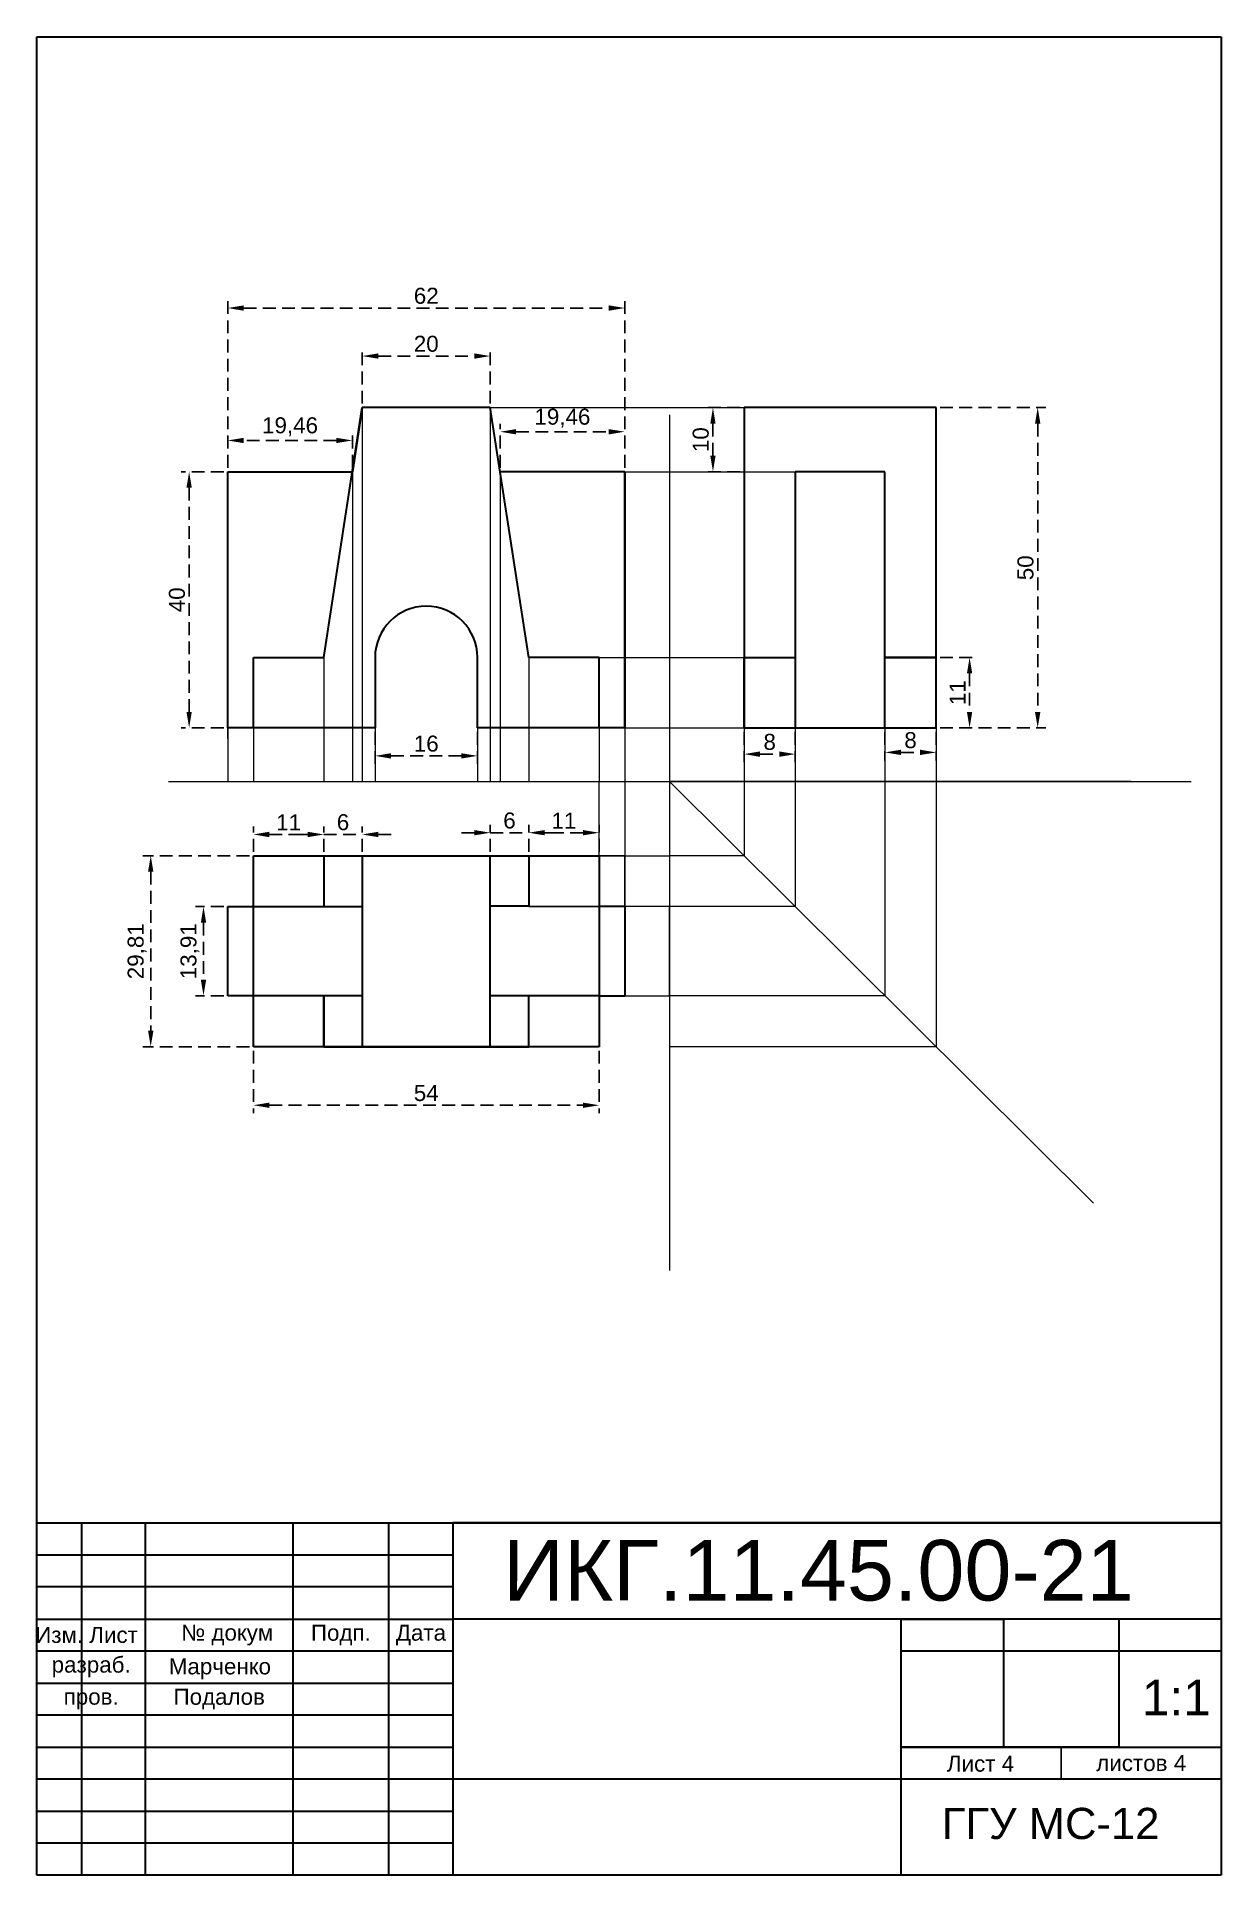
# Model space of a CAD drawing. Header units: millimetres. Extents: x 211 to 1131, y 6 to 296.
# Drawn here: x 945.6 to 1130.6, y 6.5 to 293.5 of the extents above; entities that cross this region are included whole.
import ezdxf

# ---------------------------------------------------------------- set-up
doc = ezdxf.new("R2010")
doc.units = ezdxf.units.MM
doc.linetypes.add('ACAD_ISO10W100', pattern=[18, 12, -3, 0, -3])
doc.linetypes.add('JIS_02_2.0', pattern=[3, 2, -1])
doc.layers.add('подпись', color=7, linetype='JIS_02_2.0', lineweight=20)
doc.layers.add('размеры', color=7, linetype='JIS_02_2.0', lineweight=20)
doc.layers.add('Слой1', color=7, linetype='Continuous')
doc.styles.get("Standard").update_dxf_attribs({"font": 'arial.ttf'})
doc.dimstyles.new('ISO-25', dxfattribs={"dimtxt": 2.5, "dimasz": 2.5, "dimexe": 1.25, "dimexo": 0.625, "dimtad": 1, "dimtxsty": 'Standard', "dimcen": 2.5, "dimadec": 0, "dimazin": 0, "dimtfac": 1, "dimtmove": 0, "dimatfit": 3, "dimfxl": 1, "dimarcsym": 0})

msp = doc.modelspace()

# ---------------------------------------------------------------- texts
at = {"char_height": 2.5, "attachment_point": 5}
for s, width, insert in [('Изм.', 7, (949.108, 43.997)), ('Лист', 10, (957.608, 43.997)), ('Подп.', 15, (993.108, 43.997)), ('Дата', 10, (1005.608, 43.997)), ('Лист 4', 16, (1093.012, 23.897)), ('листов 4', 25, (1118.108, 23.997))]:
    msp.add_mtext_dynamic_manual_height_columns(s, width=width, gutter_width=12.5, heights=[0], dxfattribs=dict(at, insert=insert))
at = {"linetype": 'ACAD_ISO10W100'}
for s, width, gutter_width, insert, char_height, attachment_point in [('разраб.', 17, 12.5, (954.108, 38.997), 2.5, 5), ('\\pxt18;ГГУ МС-12', 97.38042, 24.345, (1086.966, 17.013), 4.86902, 1)]:
    msp.add_mtext_dynamic_manual_height_columns(s, width=width, gutter_width=gutter_width, heights=[0], dxfattribs=dict(at, insert=insert, char_height=char_height, attachment_point=attachment_point))
at = {"layer": 'подпись', "linetype": 'ACAD_ISO10W100'}
for s, width, gutter_width, insert, char_height, attachment_point in [('ИКГ.11.45.00-21', 453.69415, 47.26, (1018.451, 58.833), 9.45196, 1), ('\\pxi-3,l4,t4;№^Iдокум', 23, 12.5, (974.108, 43.997), 2.5, 5), ('Марченко', 23, 12.5, (966.234, 40.353), 2.5, 1), ('пров.', 17, 12.5, (954.108, 33.997), 2.5, 5), ('Подалов', 23, 12.5, (974.108, 33.997), 2.5, 5), ('1:1', 35.58187, 27.798, (1118.191, 37.015), 5.5597, 1)]:
    msp.add_mtext_dynamic_manual_height_columns(s, width=width, gutter_width=gutter_width, heights=[0], dxfattribs=dict(at, insert=insert, char_height=char_height, attachment_point=attachment_point))

# ---------------------------------------------------------------- blocks, each defined once
blk = doc.blocks.new('*D31')
at = {"layer": 'Defpoints', "color": 0, "transparency": 16777216}
for p in [(1016.44, 243.65), (996.44, 235.6), (1016.44, 235.6)]:
    blk.add_point(p, dxfattribs=at)
at = {"layer": 'размеры', "color": 0, "lineweight": -2, "transparency": 16777216}
for p, q in [((996.44, 236.23), (996.44, 244.9)), ((1016.44, 236.23), (1016.44, 244.9)), ((998.94, 243.65), (1013.94, 243.65))]:
    blk.add_line(p, q, dxfattribs=at)
at = {"layer": 'размеры', "color": 0, "transparency": 16777216}
for points in [[(998.94, 244.07), (998.94, 243.24), (996.44, 243.65)], [(1013.94, 244.07), (1013.94, 243.24), (1016.44, 243.65)]]:
    blk.add_solid(points, dxfattribs=at)
at = {"layer": 'размеры', "color": 0, "transparency": 16777216, "insert": (1006.44, 245.56), "char_height": 2.5, "attachment_point": 5}
blk.add_mtext('20', dxfattribs=at)
blk = doc.blocks.new('*D32')
at = {"layer": 'Defpoints', "color": 0, "transparency": 16777216}
for p in [(975.44, 230.48), (975.44, 225.6), (994.9, 225.6)]:
    blk.add_point(p, dxfattribs=at)
at = {"layer": 'размеры', "color": 0, "lineweight": -2, "transparency": 16777216}
for p, q in [((975.44, 226.23), (975.44, 231.73)), ((992.4, 230.48), (977.94, 230.48)), ((994.9, 226.23), (994.9, 231.73))]:
    blk.add_line(p, q, dxfattribs=at)
at = {"layer": 'размеры', "color": 0, "transparency": 16777216}
for points in [[(977.94, 230.89), (977.94, 230.06), (975.44, 230.48)], [(992.4, 230.89), (992.4, 230.06), (994.9, 230.48)]]:
    blk.add_solid(points, dxfattribs=at)
at = {"layer": 'размеры', "color": 0, "transparency": 16777216, "insert": (985.17, 232.61), "char_height": 2.5, "attachment_point": 5}
blk.add_mtext('19,46', dxfattribs=at)
blk = doc.blocks.new('*D33')
at = {"layer": 'Defpoints', "color": 0, "transparency": 16777216}
for p in [(1037.44, 231.84), (1017.98, 225.6), (1037.44, 225.6)]:
    blk.add_point(p, dxfattribs=at)
at = {"layer": 'размеры', "color": 0, "lineweight": -2, "transparency": 16777216}
for p, q in [((1017.98, 226.23), (1017.98, 233.09)), ((1037.44, 226.23), (1037.44, 233.09)), ((1020.48, 231.84), (1034.94, 231.84))]:
    blk.add_line(p, q, dxfattribs=at)
at = {"layer": 'размеры', "color": 0, "transparency": 16777216}
for points in [[(1020.48, 232.25), (1020.48, 231.42), (1017.98, 231.84)], [(1034.94, 232.25), (1034.94, 231.42), (1037.44, 231.84)]]:
    blk.add_solid(points, dxfattribs=at)
at = {"layer": 'размеры', "color": 0, "transparency": 16777216, "insert": (1027.71, 233.96), "char_height": 2.5, "attachment_point": 5}
blk.add_mtext('19,46', dxfattribs=at)
blk = doc.blocks.new('*D34')
at = {"layer": 'Defpoints', "color": 0, "transparency": 16777216}
for p in [(975.44, 157.7), (971.65, 143.79), (975.44, 143.79)]:
    blk.add_point(p, dxfattribs=at)
at = {"layer": 'размеры', "color": 0, "lineweight": -2, "transparency": 16777216}
for p, q in [((974.82, 157.7), (970.4, 157.7)), ((971.65, 155.2), (971.65, 146.29)), ((974.82, 143.79), (970.4, 143.79))]:
    blk.add_line(p, q, dxfattribs=at)
at = {"layer": 'размеры', "color": 0, "transparency": 16777216}
for points in [[(971.24, 155.2), (972.07, 155.2), (971.65, 157.7)], [(971.24, 146.29), (972.07, 146.29), (971.65, 143.79)]]:
    blk.add_solid(points, dxfattribs=at)
at = {"layer": 'размеры', "color": 0, "transparency": 16777216, "insert": (969.53, 150.74), "char_height": 2.5, "attachment_point": 5, "rotation": 90}
blk.add_mtext('13,91', dxfattribs=at)
blk = doc.blocks.new('*D35')
at = {"layer": 'Defpoints', "color": 0, "transparency": 16777216}
for p in [(979.44, 135.84), (1033.44, 135.84), (1033.44, 126.7)]:
    blk.add_point(p, dxfattribs=at)
at = {"layer": 'размеры', "color": 0, "lineweight": -2, "transparency": 16777216}
for p, q in [((979.44, 135.21), (979.44, 125.45)), ((1033.44, 135.21), (1033.44, 125.45)), ((981.94, 126.7), (1030.94, 126.7))]:
    blk.add_line(p, q, dxfattribs=at)
at = {"layer": 'размеры', "color": 0, "transparency": 16777216}
for points in [[(981.94, 127.11), (981.94, 126.28), (979.44, 126.7)], [(1030.94, 127.11), (1030.94, 126.28), (1033.44, 126.7)]]:
    blk.add_solid(points, dxfattribs=at)
at = {"layer": 'размеры', "color": 0, "transparency": 16777216, "insert": (1006.44, 128.59), "char_height": 2.5, "attachment_point": 5}
blk.add_mtext('54', dxfattribs=at)
blk = doc.blocks.new('*D36')
at = {"layer": 'Defpoints', "color": 0, "transparency": 16777216}
for p in [(1037.44, 251.15), (975.44, 225.6), (1037.44, 225.6)]:
    blk.add_point(p, dxfattribs=at)
at = {"layer": 'размеры', "color": 0, "lineweight": -2, "transparency": 16777216}
for p, q in [((975.44, 226.23), (975.44, 252.4)), ((977.94, 251.15), (1034.94, 251.15)), ((1037.44, 226.23), (1037.44, 252.4))]:
    blk.add_line(p, q, dxfattribs=at)
at = {"layer": 'размеры', "color": 0, "transparency": 16777216}
for points in [[(977.94, 251.57), (977.94, 250.73), (975.44, 251.15)], [(1034.94, 251.57), (1034.94, 250.73), (1037.44, 251.15)]]:
    blk.add_solid(points, dxfattribs=at)
at = {"layer": 'размеры', "color": 0, "transparency": 16777216, "insert": (1006.44, 253.05), "char_height": 2.5, "attachment_point": 5}
blk.add_mtext('62', dxfattribs=at)
blk = doc.blocks.new('*D37')
at = {"layer": 'Defpoints', "color": 0, "transparency": 16777216}
for p in [(975.44, 225.6), (969.41, 185.6), (975.44, 185.6)]:
    blk.add_point(p, dxfattribs=at)
at = {"layer": 'размеры', "color": 0, "lineweight": -2, "transparency": 16777216}
for p, q in [((974.82, 225.6), (968.16, 225.6)), ((969.41, 223.1), (969.41, 188.1)), ((974.82, 185.6), (968.16, 185.6))]:
    blk.add_line(p, q, dxfattribs=at)
at = {"layer": 'размеры', "color": 0, "transparency": 16777216}
for points in [[(968.99, 223.1), (969.82, 223.1), (969.41, 225.6)], [(968.99, 188.1), (969.82, 188.1), (969.41, 185.6)]]:
    blk.add_solid(points, dxfattribs=at)
at = {"layer": 'размеры', "color": 0, "transparency": 16777216, "insert": (967.51, 205.6), "char_height": 2.5, "attachment_point": 5, "rotation": 90}
blk.add_mtext('40', dxfattribs=at)
blk = doc.blocks.new('*D38')
at = {"layer": 'Defpoints', "color": 0, "transparency": 16777216}
for p in [(979.44, 165.65), (963.41, 135.84), (979.44, 135.84)]:
    blk.add_point(p, dxfattribs=at)
at = {"layer": 'размеры', "color": 0, "lineweight": -2, "transparency": 16777216}
for p, q in [((978.82, 165.65), (962.16, 165.65)), ((963.41, 163.15), (963.41, 138.34)), ((978.82, 135.84), (962.16, 135.84))]:
    blk.add_line(p, q, dxfattribs=at)
at = {"layer": 'размеры', "color": 0, "transparency": 16777216}
for points in [[(962.99, 163.15), (963.83, 163.15), (963.41, 165.65)], [(962.99, 138.34), (963.83, 138.34), (963.41, 135.84)]]:
    blk.add_solid(points, dxfattribs=at)
at = {"layer": 'размеры', "color": 0, "transparency": 16777216, "insert": (961.28, 150.74), "char_height": 2.5, "attachment_point": 5, "rotation": 90}
blk.add_mtext('29,81', dxfattribs=at)
blk = doc.blocks.new('*D39')
at = {"layer": 'Defpoints', "color": 0, "transparency": 16777216}
for p in [(998.44, 185.6), (1014.44, 185.6), (1014.44, 181.24)]:
    blk.add_point(p, dxfattribs=at)
at = {"layer": 'размеры', "color": 0, "lineweight": -2, "transparency": 16777216}
for p, q in [((998.44, 184.98), (998.44, 179.99)), ((1014.44, 184.98), (1014.44, 179.99)), ((1000.94, 181.24), (1011.94, 181.24))]:
    blk.add_line(p, q, dxfattribs=at)
at = {"layer": 'размеры', "color": 0, "transparency": 16777216}
for points in [[(1000.94, 181.65), (1000.94, 180.82), (998.44, 181.24)], [(1011.94, 181.65), (1011.94, 180.82), (1014.44, 181.24)]]:
    blk.add_solid(points, dxfattribs=at)
at = {"layer": 'размеры', "color": 0, "transparency": 16777216, "insert": (1006.44, 183.14), "char_height": 2.5, "attachment_point": 5}
blk.add_mtext('16', dxfattribs=at)
blk = doc.blocks.new('*D40')
at = {"layer": 'Defpoints', "color": 0, "transparency": 16777216}
for p in [(996.44, 168.97), (990.44, 165.65), (996.44, 165.65)]:
    blk.add_point(p, dxfattribs=at)
at = {"layer": 'размеры', "color": 0, "lineweight": -2, "transparency": 16777216}
for p, q in [((990.44, 166.27), (990.44, 170.22)), ((996.44, 166.27), (996.44, 170.22)), ((987.94, 168.97), (985.44, 168.97)), ((990.44, 168.97), (996.44, 168.97)), ((998.94, 168.97), (1001.44, 168.97))]:
    blk.add_line(p, q, dxfattribs=at)
at = {"layer": 'размеры', "color": 0, "transparency": 16777216}
for points in [[(987.94, 169.39), (987.94, 168.55), (990.44, 168.97)], [(998.94, 169.39), (998.94, 168.55), (996.44, 168.97)]]:
    blk.add_solid(points, dxfattribs=at)
at = {"layer": 'размеры', "color": 0, "transparency": 16777216, "insert": (993.44, 170.87), "char_height": 2.5, "attachment_point": 5}
blk.add_mtext('6', dxfattribs=at)
blk = doc.blocks.new('*D41')
at = {"layer": 'Defpoints', "color": 0, "transparency": 16777216}
for p in [(990.44, 168.97), (979.44, 165.65), (990.44, 165.65)]:
    blk.add_point(p, dxfattribs=at)
at = {"layer": 'размеры', "color": 0, "lineweight": -2, "transparency": 16777216}
for p, q in [((979.44, 166.27), (979.44, 170.22)), ((990.44, 166.27), (990.44, 170.22)), ((981.94, 168.97), (987.94, 168.97))]:
    blk.add_line(p, q, dxfattribs=at)
at = {"layer": 'размеры', "color": 0, "transparency": 16777216}
for points in [[(981.94, 169.39), (981.94, 168.55), (979.44, 168.97)], [(987.94, 169.39), (987.94, 168.55), (990.44, 168.97)]]:
    blk.add_solid(points, dxfattribs=at)
at = {"layer": 'размеры', "color": 0, "transparency": 16777216, "insert": (984.94, 170.85), "char_height": 2.5, "attachment_point": 5}
blk.add_mtext('11', dxfattribs=at)
blk = doc.blocks.new('*D42')
at = {"layer": 'Defpoints', "color": 0, "transparency": 16777216}
for p in [(1022.44, 169.24), (1016.44, 165.65), (1022.44, 165.65)]:
    blk.add_point(p, dxfattribs=at)
at = {"layer": 'размеры', "color": 0, "lineweight": -2, "transparency": 16777216}
for p, q in [((1016.44, 166.27), (1016.44, 170.49)), ((1022.44, 166.27), (1022.44, 170.49)), ((1013.94, 169.24), (1011.44, 169.24)), ((1016.44, 169.24), (1022.44, 169.24)), ((1024.94, 169.24), (1027.44, 169.24))]:
    blk.add_line(p, q, dxfattribs=at)
at = {"layer": 'размеры', "color": 0, "transparency": 16777216}
for points in [[(1013.94, 169.66), (1013.94, 168.83), (1016.44, 169.24)], [(1024.94, 169.66), (1024.94, 168.83), (1022.44, 169.24)]]:
    blk.add_solid(points, dxfattribs=at)
at = {"layer": 'размеры', "color": 0, "transparency": 16777216, "insert": (1019.44, 171.14), "char_height": 2.5, "attachment_point": 5}
blk.add_mtext('6', dxfattribs=at)
blk = doc.blocks.new('*D43')
at = {"layer": 'Defpoints', "color": 0, "transparency": 16777216}
for p in [(1022.44, 169.24), (1022.44, 165.65), (1033.44, 165.65)]:
    blk.add_point(p, dxfattribs=at)
at = {"layer": 'размеры', "color": 0, "lineweight": -2, "transparency": 16777216}
for p, q in [((1022.44, 166.27), (1022.44, 170.49)), ((1033.44, 166.27), (1033.44, 170.49)), ((1030.94, 169.24), (1024.94, 169.24))]:
    blk.add_line(p, q, dxfattribs=at)
at = {"layer": 'размеры', "color": 0, "transparency": 16777216}
for points in [[(1024.94, 169.66), (1024.94, 168.83), (1022.44, 169.24)], [(1030.94, 169.66), (1030.94, 168.83), (1033.44, 169.24)]]:
    blk.add_solid(points, dxfattribs=at)
at = {"layer": 'размеры', "color": 0, "transparency": 16777216, "insert": (1027.94, 171.12), "char_height": 2.5, "attachment_point": 5}
blk.add_mtext('11', dxfattribs=at)
blk = doc.blocks.new('*D44')
at = {"layer": 'Defpoints', "color": 0, "transparency": 16777216}
for p in [(1086.08, 196.6), (1086.08, 185.6), (1091.3, 185.6)]:
    blk.add_point(p, dxfattribs=at)
at = {"layer": 'размеры', "color": 0, "lineweight": -2, "transparency": 16777216}
for p, q in [((1086.7, 196.6), (1092.55, 196.6)), ((1091.3, 194.1), (1091.3, 188.1)), ((1086.7, 185.6), (1092.55, 185.6))]:
    blk.add_line(p, q, dxfattribs=at)
at = {"layer": 'размеры', "color": 0, "transparency": 16777216}
for points in [[(1090.89, 194.1), (1091.72, 194.1), (1091.3, 196.6)], [(1090.89, 188.1), (1091.72, 188.1), (1091.3, 185.6)]]:
    blk.add_solid(points, dxfattribs=at)
at = {"layer": 'размеры', "color": 0, "transparency": 16777216, "insert": (1089.42, 191.1), "char_height": 2.5, "attachment_point": 5, "rotation": 90}
blk.add_mtext('11', dxfattribs=at)
blk = doc.blocks.new('*D45')
at = {"layer": 'Defpoints', "color": 0, "transparency": 16777216}
for p in [(1086.08, 235.6), (1086.08, 185.6), (1101.94, 185.6)]:
    blk.add_point(p, dxfattribs=at)
at = {"layer": 'размеры', "color": 0, "lineweight": -2, "transparency": 16777216}
for p, q in [((1086.7, 235.6), (1103.19, 235.6)), ((1101.94, 233.1), (1101.94, 188.1)), ((1086.7, 185.6), (1103.19, 185.6))]:
    blk.add_line(p, q, dxfattribs=at)
at = {"layer": 'размеры', "color": 0, "transparency": 16777216}
for points in [[(1101.52, 233.1), (1102.36, 233.1), (1101.94, 235.6)], [(1101.52, 188.1), (1102.36, 188.1), (1101.94, 185.6)]]:
    blk.add_solid(points, dxfattribs=at)
at = {"layer": 'размеры', "color": 0, "transparency": 16777216, "insert": (1100.04, 210.6), "char_height": 2.5, "attachment_point": 5, "rotation": 90}
blk.add_mtext('50', dxfattribs=at)
blk = doc.blocks.new('*D46')
at = {"layer": 'Defpoints', "color": 0, "transparency": 16777216}
for p in [(1056.08, 235.6), (1051.22, 225.6), (1056.08, 225.6)]:
    blk.add_point(p, dxfattribs=at)
at = {"layer": 'размеры', "color": 0, "lineweight": -2, "transparency": 16777216}
for p, q in [((1055.45, 235.6), (1049.97, 235.6)), ((1051.22, 233.1), (1051.22, 228.1)), ((1055.45, 225.6), (1049.97, 225.6))]:
    blk.add_line(p, q, dxfattribs=at)
at = {"layer": 'размеры', "color": 0, "transparency": 16777216}
for points in [[(1050.8, 233.1), (1051.63, 233.1), (1051.22, 235.6)], [(1050.8, 228.1), (1051.63, 228.1), (1051.22, 225.6)]]:
    blk.add_solid(points, dxfattribs=at)
at = {"layer": 'размеры', "color": 0, "transparency": 16777216, "insert": (1049.32, 230.6), "char_height": 2.5, "attachment_point": 5, "rotation": 90}
blk.add_mtext('10', dxfattribs=at)
blk = doc.blocks.new('*D47')
at = {"layer": 'Defpoints', "color": 0, "transparency": 16777216}
for p in [(1056.08, 185.6), (1064.08, 185.6), (1064.08, 181.51)]:
    blk.add_point(p, dxfattribs=at)
at = {"layer": 'размеры', "color": 0, "lineweight": -2, "transparency": 16777216}
for p, q in [((1056.08, 184.98), (1056.08, 180.26)), ((1064.08, 184.98), (1064.08, 180.26)), ((1058.58, 181.51), (1061.58, 181.51))]:
    blk.add_line(p, q, dxfattribs=at)
at = {"layer": 'размеры', "color": 0, "transparency": 16777216}
for points in [[(1058.58, 181.93), (1058.58, 181.09), (1056.08, 181.51)], [(1061.58, 181.93), (1061.58, 181.09), (1064.08, 181.51)]]:
    blk.add_solid(points, dxfattribs=at)
at = {"layer": 'размеры', "color": 0, "transparency": 16777216, "insert": (1060.08, 183.41), "char_height": 2.5, "attachment_point": 5}
blk.add_mtext('8', dxfattribs=at)
blk = doc.blocks.new('*D48')
at = {"layer": 'Defpoints', "color": 0, "transparency": 16777216}
for p in [(1078.08, 185.6), (1086.08, 185.6), (1086.08, 181.78)]:
    blk.add_point(p, dxfattribs=at)
at = {"layer": 'размеры', "color": 0, "lineweight": -2, "transparency": 16777216}
for p, q in [((1078.08, 184.98), (1078.08, 180.53)), ((1086.08, 184.98), (1086.08, 180.53)), ((1080.58, 181.78), (1083.58, 181.78))]:
    blk.add_line(p, q, dxfattribs=at)
at = {"layer": 'размеры', "color": 0, "transparency": 16777216}
for points in [[(1080.58, 182.2), (1080.58, 181.37), (1078.08, 181.78)], [(1083.58, 182.2), (1083.58, 181.37), (1086.08, 181.78)]]:
    blk.add_solid(points, dxfattribs=at)
at = {"layer": 'размеры', "color": 0, "transparency": 16777216, "insert": (1082.08, 183.68), "char_height": 2.5, "attachment_point": 5}
blk.add_mtext('8', dxfattribs=at)

# ---------------------------------------------------------------- dimensions: what is measured, and where the dimension line sits
at = {"layer": 'размеры'}
for base, p1, p2, picture, middle in [((1037.443, 251.15), (975.443, 225.605), (1037.443, 225.605), '*D36', (1006.443, 253.051)), ((1016.443, 243.654), (996.443, 235.605), (1016.443, 235.605), '*D31', (1006.443, 245.556)), ((1037.443, 231.836), (1017.982, 225.605), (1037.443, 225.605), '*D33', (1027.712, 233.964)), ((975.443, 230.478), (994.905, 225.605), (975.443, 225.605), '*D32', (985.174, 232.605)), ((1014.443, 181.237), (998.443, 185.605), (1014.443, 185.605), '*D39', (1006.443, 183.139)), ((1064.08, 181.51), (1056.08, 185.605), (1064.08, 185.605), '*D47', (1060.08, 183.411)), ((1086.08, 181.783), (1078.08, 185.605), (1086.08, 185.605), '*D48', (1082.08, 183.684)), ((990.443, 168.97), (979.443, 165.648), (990.443, 165.648), '*D41', (984.943, 170.85)), ((996.443, 168.97), (990.443, 165.648), (996.443, 165.648), '*D40', (993.443, 170.871)), ((1022.443, 169.242), (1016.443, 165.648), (1022.443, 165.648), '*D42', (1019.443, 171.144)), ((1033.443, 126.697), (979.443, 135.839), (1033.443, 135.839), '*D35', (1006.443, 128.593))]:
    dim = msp.add_linear_dim(base=base, p1=p1, p2=p2, dimstyle='ISO-25', dxfattribs=at)
    dim.commit()
    dim.dimension.update_dxf_attribs({"geometry": picture, "text_midpoint": middle})
for base, p1, p2, picture, middle in [((1051.217, 225.605), (1056.08, 235.605), (1056.08, 225.605), '*D46', (1049.316, 230.605)), ((1101.939, 185.605), (1086.08, 235.605), (1086.08, 185.605), '*D45', (1100.037, 210.605)), ((969.408, 185.605), (975.443, 225.605), (975.443, 185.605), '*D37', (967.507, 205.605)), ((1091.303, 185.605), (1086.08, 196.605), (1086.08, 185.605), '*D44', (1089.423, 191.105)), ((963.409, 135.839), (979.443, 165.648), (979.443, 135.839), '*D38', (961.282, 150.744)), ((971.655, 143.788), (975.443, 157.699), (975.443, 143.788), '*D34', (969.527, 150.744))]:
    dim = msp.add_linear_dim(base=base, p1=p1, p2=p2, angle=90, dimstyle='ISO-25', dxfattribs=at)
    dim.commit()
    dim.dimension.update_dxf_attribs({"geometry": picture, "text_midpoint": middle})
dim = msp.add_aligned_dim(p1=(1033.443, 165.648), p2=(1022.443, 165.648), distance=-3.594, dimstyle='ISO-25', dxfattribs=at)
dim.commit()
dim.dimension.update_dxf_attribs({"geometry": '*D43', "text_midpoint": (1027.943, 171.123)})

# ---------------------------------------------------------------- linework, layer by layer
at = {"lineweight": 30}
for p, q in [((945.608, 6.497), (945.608, 293.497)), ((945.608, 293.497), (1130.608, 293.497)), ((1130.608, 293.497), (1130.608, 6.497)), ((990.443, 196.605), (996.443, 235.605)), ((996.443, 235.605), (994.905, 225.605)), ((1016.443, 235.605), (996.443, 235.605)), ((1022.443, 196.605), (1016.443, 235.605)), ((1086.08, 235.605), (1056.08, 235.605)), ((1056.08, 235.605), (1056.08, 185.605)), ((1086.08, 185.605), (1086.08, 235.605)), ((975.443, 185.605), (975.443, 225.605)), ((975.443, 225.605), (994.905, 225.605)), ((1037.443, 225.605), (1017.982, 225.605)), ((1037.443, 185.605), (1037.443, 225.605)), ((1037.443, 225.605), (1037.443, 185.605)), ((1078.08, 225.605), (1064.08, 225.605)), ((1064.08, 225.605), (1064.08, 196.605)), ((1078.08, 196.605), (1078.08, 225.605)), ((979.443, 185.605), (979.443, 196.605)), ((979.443, 196.605), (990.443, 196.605)), ((998.443, 196.605), (998.443, 185.605)), ((1014.443, 185.605), (1014.443, 196.605)), ((1033.443, 196.605), (1022.443, 196.605)), ((1033.443, 185.605), (1033.443, 196.605)), ((1056.08, 185.605), (1056.08, 196.605)), ((1056.08, 196.605), (1064.08, 196.605)), ((1064.08, 196.605), (1064.08, 185.605)), ((1078.08, 185.605), (1078.08, 196.605)), ((1078.08, 196.605), (1086.08, 196.605)), ((1086.08, 196.605), (1078.08, 196.605)), ((979.443, 185.605), (975.443, 185.605)), ((998.443, 185.605), (979.443, 185.605)), ((1033.443, 185.605), (1014.443, 185.605)), ((1037.443, 185.605), (1033.443, 185.605)), ((1056.08, 185.605), (1086.08, 185.605)), ((1064.08, 185.605), (1078.08, 185.605)), ((979.443, 135.839), (979.443, 165.648)), ((979.443, 165.648), (1033.443, 165.648)), ((990.443, 165.648), (990.443, 157.699)), ((996.443, 165.648), (996.443, 135.839)), ((1016.443, 135.839), (1016.443, 165.648)), ((1022.443, 165.648), (1022.443, 157.763)), ((1033.443, 165.648), (1033.443, 135.839)), ((975.443, 143.788), (975.443, 157.699)), ((975.443, 157.699), (979.443, 157.699)), ((979.443, 143.788), (979.443, 157.699)), ((979.443, 157.699), (990.443, 157.699)), ((990.443, 157.699), (996.443, 157.699)), ((996.443, 157.699), (996.443, 143.788)), ((1022.443, 157.763), (1016.443, 157.763)), ((1022.443, 157.763), (1033.443, 157.699)), ((1037.443, 157.699), (1033.443, 157.699)), ((1033.443, 157.699), (1033.443, 143.788)), ((1033.443, 157.699), (1033.443, 143.788)), ((1037.443, 157.699), (1037.443, 143.788)), ((979.443, 143.788), (975.443, 143.788)), ((990.443, 143.788), (979.443, 143.788)), ((990.443, 135.839), (990.443, 143.788)), ((990.443, 143.788), (990.443, 135.839)), ((996.443, 143.788), (990.443, 143.788)), ((1022.443, 143.788), (1016.443, 143.788)), ((1022.443, 135.839), (1022.443, 143.788)), ((1033.443, 143.788), (1022.443, 143.788)), ((1033.443, 143.788), (1037.443, 143.788)), ((1033.443, 135.839), (979.443, 135.839)), ((990.443, 135.839), (1022.443, 135.839)), ((996.443, 135.839), (1016.443, 135.839)), ((945.608, 61.497), (1130.608, 61.497)), ((945.608, 61.497), (1130.608, 61.497)), ((952.608, 61.497), (952.608, 6.497)), ((962.608, 6.497), (962.608, 61.497)), ((962.608, 6.497), (962.608, 61.497)), ((985.608, 61.497), (985.608, 6.497)), ((985.608, 61.497), (985.608, 6.497)), ((1000.608, 6.497), (1000.608, 61.497)), ((1000.608, 6.497), (1000.608, 61.497)), ((1130.608, 61.497), (1010.608, 61.497)), ((1010.608, 61.497), (1010.608, 6.497)), ((1130.608, 61.497), (1010.608, 61.497)), ((1010.608, 61.497), (1010.608, 6.497)), ((945.608, 56.497), (1010.608, 56.497)), ((945.608, 56.497), (1010.608, 56.497)), ((1010.608, 56.497), (1010.608, 51.497)), ((1010.608, 56.497), (1010.608, 51.497)), ((1010.608, 51.497), (945.608, 51.497)), ((1010.608, 51.497), (945.608, 51.497)), ((945.608, 46.497), (1010.608, 46.497)), ((945.608, 46.497), (1010.608, 46.497)), ((1130.608, 46.497), (1010.608, 46.497)), ((1010.608, 46.497), (1010.608, 41.497)), ((1130.608, 46.497), (1010.608, 46.497)), ((1010.608, 46.497), (1010.608, 41.497)), ((1080.608, 6.497), (1080.608, 46.497)), ((1080.608, 46.497), (1096.608, 46.497)), ((1080.608, 6.497), (1080.608, 46.497)), ((1096.608, 46.497), (1096.608, 26.497)), ((1114.608, 46.497), (1114.608, 26.497)), ((1114.608, 46.497), (1114.608, 26.497)), ((1010.608, 41.497), (945.608, 41.497)), ((1010.608, 41.497), (945.608, 41.497)), ((1130.608, 41.497), (1080.608, 41.497)), ((1130.608, 41.497), (1080.608, 41.497)), ((945.608, 36.497), (1010.608, 36.497)), ((945.608, 36.497), (1010.608, 36.497)), ((1010.608, 36.497), (1010.608, 31.497)), ((1010.608, 36.497), (1010.608, 31.497)), ((1010.608, 31.497), (945.608, 31.497)), ((1010.608, 31.497), (945.608, 31.497)), ((945.608, 26.497), (1010.608, 26.497)), ((945.608, 26.497), (1010.608, 26.497)), ((1010.608, 26.497), (1010.608, 21.497)), ((1010.608, 26.497), (1010.608, 21.497)), ((1114.608, 26.497), (1080.608, 26.497)), ((1080.608, 26.497), (1130.608, 26.497)), ((1080.608, 26.497), (1105.608, 26.497)), ((1114.608, 26.497), (1080.608, 26.497)), ((1080.608, 26.497), (1130.608, 26.497)), ((1080.608, 26.497), (1105.608, 26.497)), ((1010.608, 21.497), (945.608, 21.497)), ((1010.608, 21.497), (945.608, 21.497)), ((1130.608, 21.497), (1010.608, 21.497)), ((1130.608, 21.497), (1010.608, 21.497)), ((945.608, 16.497), (1010.608, 16.497)), ((945.608, 16.497), (1010.608, 16.497)), ((1010.608, 16.497), (1010.608, 11.497)), ((1010.608, 16.497), (1010.608, 11.497)), ((1010.608, 11.497), (945.608, 11.497)), ((1010.608, 11.497), (945.608, 11.497)), ((1130.608, 6.497), (945.608, 6.497))]:
    msp.add_line(p, q, dxfattribs=at)
at = {"lineweight": 20}
for p, q in [((1044.428, 234.481), (1044.428, 100.887)), ((966.202, 177.226), (1125.913, 177.226)), ((1116.539, 177.226), (1044.428, 177.226)), ((1044.428, 177.226), (1110.674, 111.402))]:
    msp.add_line(p, q, dxfattribs=at)
for p, q in [((952.608, 61.497), (952.608, 41.497)), ((1130.608, 26.497), (1105.608, 26.497)), ((1105.608, 26.497), (1105.608, 21.497))]:
    msp.add_line(p, q)
at = {"lineweight": 30}
msp.add_arc((1006.443, 196.605), 8, 0, 180, dxfattribs=at)
at = {"layer": 'Слой1', "lineweight": 20}
for p, q in [((996.443, 235.605), (996.443, 177.226)), ((1016.443, 235.605), (1016.443, 177.226)), ((1016.443, 235.605), (1056.08, 235.605)), ((994.905, 225.605), (994.905, 177.226)), ((1017.982, 225.605), (1017.982, 177.226)), ((1037.443, 225.605), (1064.08, 225.605)), ((990.443, 196.605), (990.443, 177.226)), ((1022.443, 196.605), (1022.443, 177.226)), ((1033.443, 196.605), (1056.08, 196.605)), ((975.526, 182.11), (975.443, 185.605)), ((975.443, 185.605), (975.443, 177.226)), ((979.443, 185.605), (979.443, 177.226)), ((998.443, 185.605), (998.443, 177.226)), ((1014.443, 185.605), (1014.443, 177.226)), ((1033.443, 185.605), (1033.443, 177.226)), ((1037.443, 185.605), (1037.443, 165.648)), ((1037.443, 185.605), (1056.08, 185.605)), ((1056.08, 185.605), (1056.08, 165.648)), ((1064.08, 185.605), (1064.08, 157.699)), ((1078.08, 185.605), (1078.08, 143.788)), ((1086.08, 185.605), (1086.08, 135.839)), ((1033.443, 165.648), (1033.443, 177.226)), ((1037.443, 165.648), (1033.443, 165.648)), ((1033.443, 165.648), (1037.443, 165.648)), ((1037.443, 165.648), (1033.443, 165.648)), ((1037.443, 165.648), (1044.428, 165.648)), ((1037.443, 165.648), (1037.443, 157.699)), ((1037.443, 157.699), (1037.443, 165.648)), ((1056.08, 165.648), (1044.428, 165.648)), ((1037.443, 157.699), (1037.443, 143.788)), ((1044.428, 157.699), (1037.443, 157.699)), ((1064.08, 157.699), (1044.428, 157.699)), ((1044.428, 143.788), (1044.428, 157.699)), ((1037.443, 143.788), (1044.428, 143.788)), ((1078.08, 143.788), (1044.428, 143.788)), ((1086.08, 135.839), (1044.428, 135.839))]:
    msp.add_line(p, q, dxfattribs=at)

msp.set_redraw_order([(e.dxf.handle, doc.entitydb.next_handle()) for e in msp.query("TEXT MTEXT ATTDEF DIMENSION ARC_DIMENSION")])  # texts and dimensions are drawn at this point

doc.saveas('drawing.dxf')
